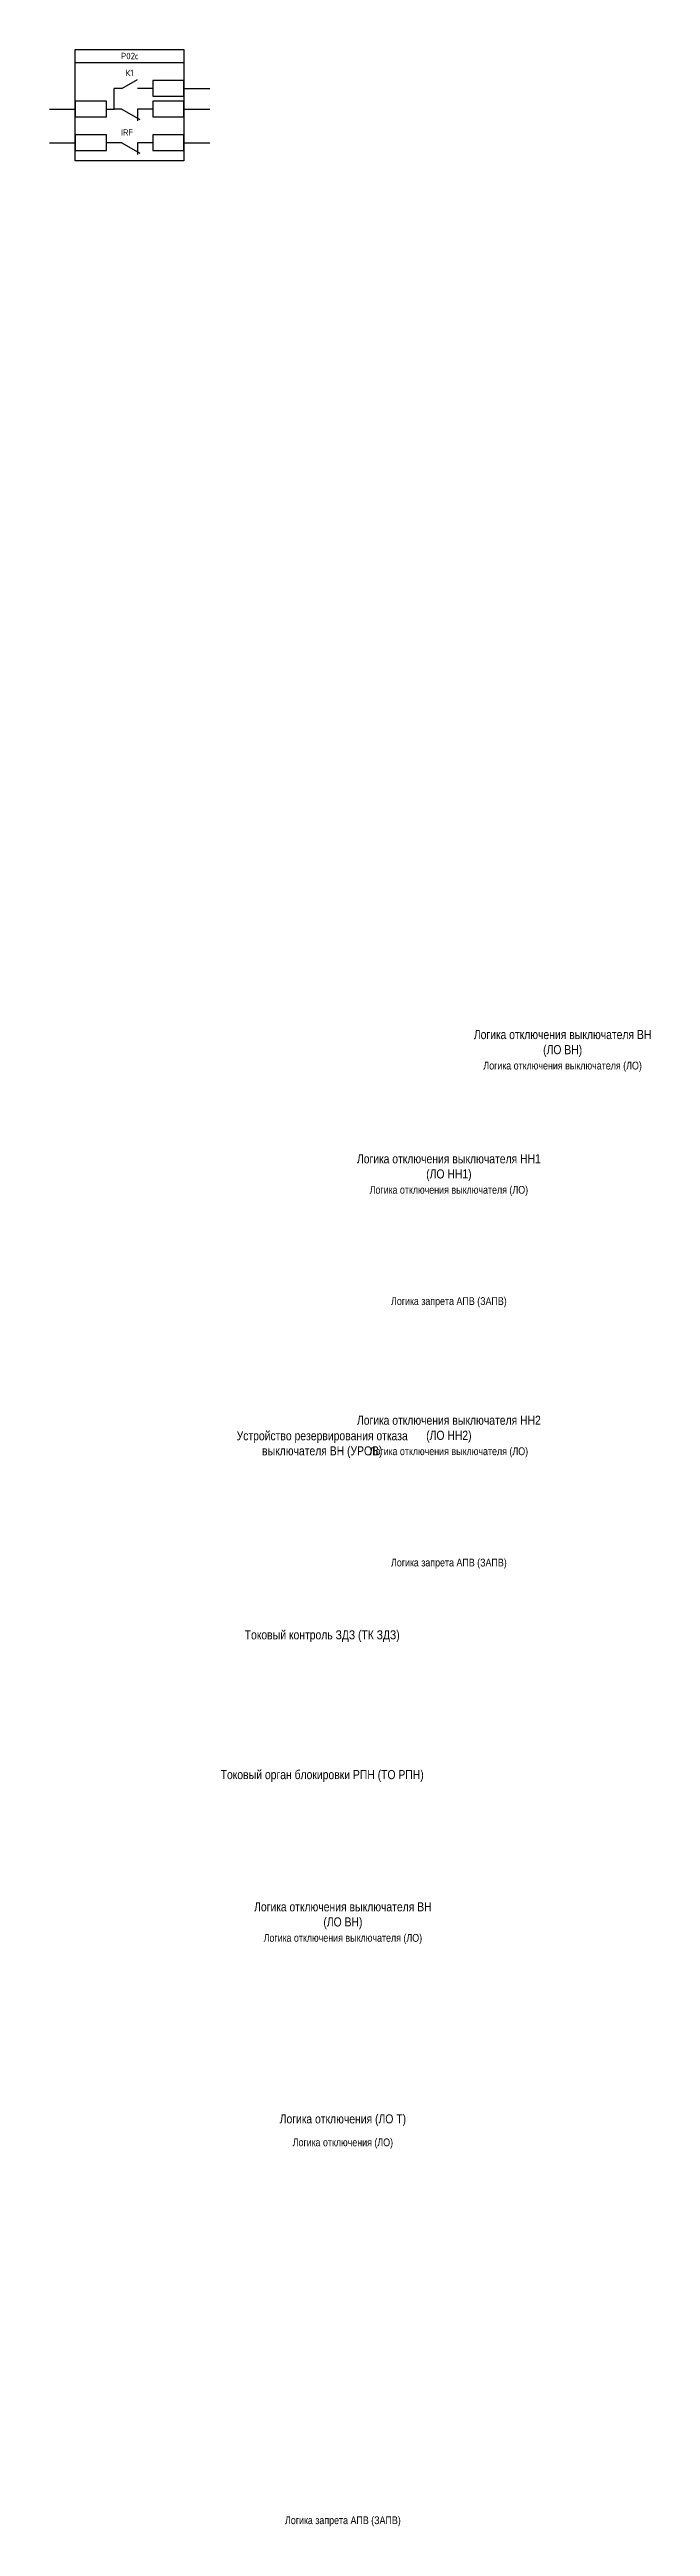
# Model space of a CAD drawing. Header units: millimetres. Extents: x 1413 to 4909, y -558 to 1412.
# Drawn here: x 1807 to 2040, y -534 to 423 of the extents above; entities that cross this region are included whole.
import ezdxf
from ezdxf.enums import TextEntityAlignment as Align

# ---------------------------------------------------------------- set-up
doc = ezdxf.new("R2010")
doc.units = ezdxf.units.MM
doc.layers.add('_ОРЗ_0.3', color=7, linetype='Continuous', lineweight=30)
doc.layers.add('Основная', color=7, linetype='Continuous')
doc.styles.add('2.5_ISOCPEUR', font='isocpeur.ttf', dxfattribs={"width": 0.9, "height": 2.5})
doc.styles.add('2.5_ISOCPEUR_1', font='isocpeur.ttf', dxfattribs={"height": 2.5})
doc.styles.add('3.5_Gost_RD', font='ARIALN.TTF', dxfattribs={"height": 3.5})

msp = doc.modelspace()

# ---------------------------------------------------------------- texts
at = {"color": 2, "ltscale": 0.25, "true_color": 0xf1eb1f, "insert": (1838, 420.5), "char_height": 2.5, "width": 42, "attachment_point": 5, "style": '2.5_ISOCPEUR_1'}
msp.add_mtext('{\\C256;Р02с}', dxfattribs=at)
at = {"color": 30, "ltscale": 100, "true_color": 0xf7931d, "attachment_point": 5, "style": '3.5_Gost_RD'}
for s, insert, char_height, width in [('Логика отключения выключателя ВН (ЛО ВН)', (2005.5, 39), 3.5, 76.6201), ('Логика отключения выключателя (ЛО)', (2005.5, 30), 3, 81), ('Логика отключения выключателя НН1 (ЛО НН1)', (1961.5, -9), 3.5, 76.6201), ('Логика отключения выключателя (ЛО)', (1961.5, -18), 3, 81), ('Логика запрета АПВ (ЗАПВ)', (1961.5, -61), 3, 81), ('Логика отключения выключателя НН2 (ЛО НН2)', (1961.5, -110), 3.5, 76.6201), ('Устройство резервирования отказа выключателя ВН (УРОВ)', (1912.5, -116), 3.5, 85), ('Логика отключения выключателя (ЛО)', (1961.5, -119), 3, 81), ('Логика запрета АПВ (ЗАПВ)', (1961.5, -162), 3, 81), ('Токовый орган блокировки РПН (ТО РПН)', (1912.5, -244), 3.5, 85), ('Логика отключения выключателя ВН (ЛО ВН)', (1920.5, -298), 3.5, 76.6201), ('Логика отключения выключателя (ЛО)', (1920.5, -307), 3, 81), ('Логика отключения (ЛО)', (1920.5, -386), 3, 81), ('Логика запрета АПВ (ЗАПВ)', (1920.5, -532), 3, 81)]:
    msp.add_mtext(s, dxfattribs=dict(at, insert=insert, char_height=char_height, width=width))
at = {"ltscale": 100, "char_height": 3.5, "width": 85, "attachment_point": 5, "style": '3.5_Gost_RD'}
for s, insert in [('{\\C30;\\c1938423;Токовый контроль ЗДЗ (ТК ЗДЗ)}', (1912.5, -190)), ('{\\C30;\\c1938423;Логика отключения (ЛО Т)}', (1920.5, -377))]:
    msp.add_mtext(s, dxfattribs=dict(at, insert=insert))

# ---------------------------------------------------------------- blocks, each defined once
blk = doc.blocks.new('*U42')
at = {"layer": 'Основная', "color": 0}
for p, q in [((0, 0), (2, 0)), ((2, 0), (40, 0)), ((40, 0), (42, 0))]:
    blk.add_line(p, q, dxfattribs=at)
blk = doc.blocks.new('*U140')
at = {"layer": 'Основная', "color": 0}
blk.add_line((0, 0), (7, -4), dxfattribs=at)
at = {"layer": 'Основная', "ltscale": 0.35}
blk.add_line((6, 0), (6, -4.5), dxfattribs=at)
blk = doc.blocks.new('*U210')
blk.add_lwpolyline([(0, 3), (-12, 3), (-12, -3), (0, -3)], close=True)
at = {"layer": 'Основная', "color": 0}
for p, q in [((-24, 0), (-27, 0)), ((-12, 0), (-18, 0))]:
    blk.add_line(p, q, dxfattribs=at)
at = {"ltscale": 0.25}
blk.add_blockref('*U140', (-24, 0), dxfattribs=at)
at = {"layer": 'Основная', "style": '2.5_ISOCPEUR'}
for tag, p in [('ОУ', (-22, 4)), ('K', (-21, 6)), ('В', (-6, 0))]:
    blk.add_attdef(tag, text='', height=2.5, dxfattribs=at).set_placement(p, align=Align.MIDDLE_CENTER)
blk = doc.blocks.new('*U64')
blk.add_lwpolyline([(0, 3), (-12, 3), (-12, -3), (0, -3)], close=True)
at = {"layer": 'Основная', "style": '2.5_ISOCPEUR'}
for tag, p in [('ОУ', (-7, 10)), ('В', (-6, 0))]:
    blk.add_attdef(tag, text='', height=2.5, dxfattribs=at).set_placement(p, align=Align.MIDDLE_CENTER)
blk = doc.blocks.new('SPEC_COS_H')
at = {"layer": 'Основная', "color": 0}
blk.add_line((0, 0), (6, 3.43), dxfattribs=at)
blk = doc.blocks.new('*U361')
blk.add_lwpolyline([(0, 3), (-12, 3), (-12, -3), (0, -3)], close=True)
at = {"layer": 'Основная', "color": 0}
for p, q in [((-24, 0), (-27, 0)), ((-12, 0), (-18, 0))]:
    blk.add_line(p, q, dxfattribs=at)
at = {"ltscale": 0.25}
blk.add_blockref('SPEC_COS_H', (-24, 0), dxfattribs=at)
at = {"layer": 'Основная', "style": '2.5_ISOCPEUR'}
for tag, p in [('ОУ', (-21, 6)), ('K', (-21, 6)), ('В', (-6, 0))]:
    blk.add_attdef(tag, text='', height=2.5, dxfattribs=at).set_placement(p, align=Align.MIDDLE_CENTER)

# ---------------------------------------------------------------- linework, layer by layer
at = {"ltscale": 100}
for p, q in [((1832, 400), (1832, 408)), ((1829, 400), (1832, 400))]:
    msp.add_line(p, q, dxfattribs=at)
for points in [[(1859, 408), (1869, 408)], [(1807, 400), (1817, 400)], [(1859, 400), (1869, 400)], [(1807, 387), (1817, 387)], [(1832, 387), (1829, 387)], [(1859, 387), (1869, 387)]]:
    msp.add_lwpolyline(points, dxfattribs=at)
at = {"layer": '_ОРЗ_0.3', "ltscale": 100}
msp.add_lwpolyline([(1817, 423), (1859, 423), (1859, 380), (1817, 380)], close=True, dxfattribs=at)

# ---------------------------------------------------------------- block references
at = {"ltscale": 0.25}
msp.add_blockref('*U42', (1817, 418), dxfattribs=at)
at = {"layer": '_ОРЗ_0.3', "ltscale": 0.25}
ref = msp.add_blockref('*U361', (1859, 408), dxfattribs=at)
ref.add_attrib('ОУ', 'К1', dxfattribs={"layer": 'Основная', "height": 2.5, "style": '2.5_ISOCPEUR'}).set_placement((1838, 414), align=Align.MIDDLE_CENTER)
for name, p in [('*U64', (1829, 400)), ('*U210', (1859, 400)), ('*U64', (1829, 387))]:
    msp.add_blockref(name, p, dxfattribs=at)
ref = msp.add_blockref('*U210', (1859, 387), dxfattribs=at)
ref.add_attrib('ОУ', 'IRF', dxfattribs={"layer": 'Основная', "height": 2.5, "style": '2.5_ISOCPEUR'}).set_placement((1837, 391), align=Align.MIDDLE_CENTER)

msp.set_redraw_order([(e.dxf.handle, doc.entitydb.next_handle()) for e in msp.query("TEXT MTEXT ATTDEF DIMENSION ARC_DIMENSION")])  # texts and dimensions are drawn at this point

doc.saveas('drawing.dxf')
